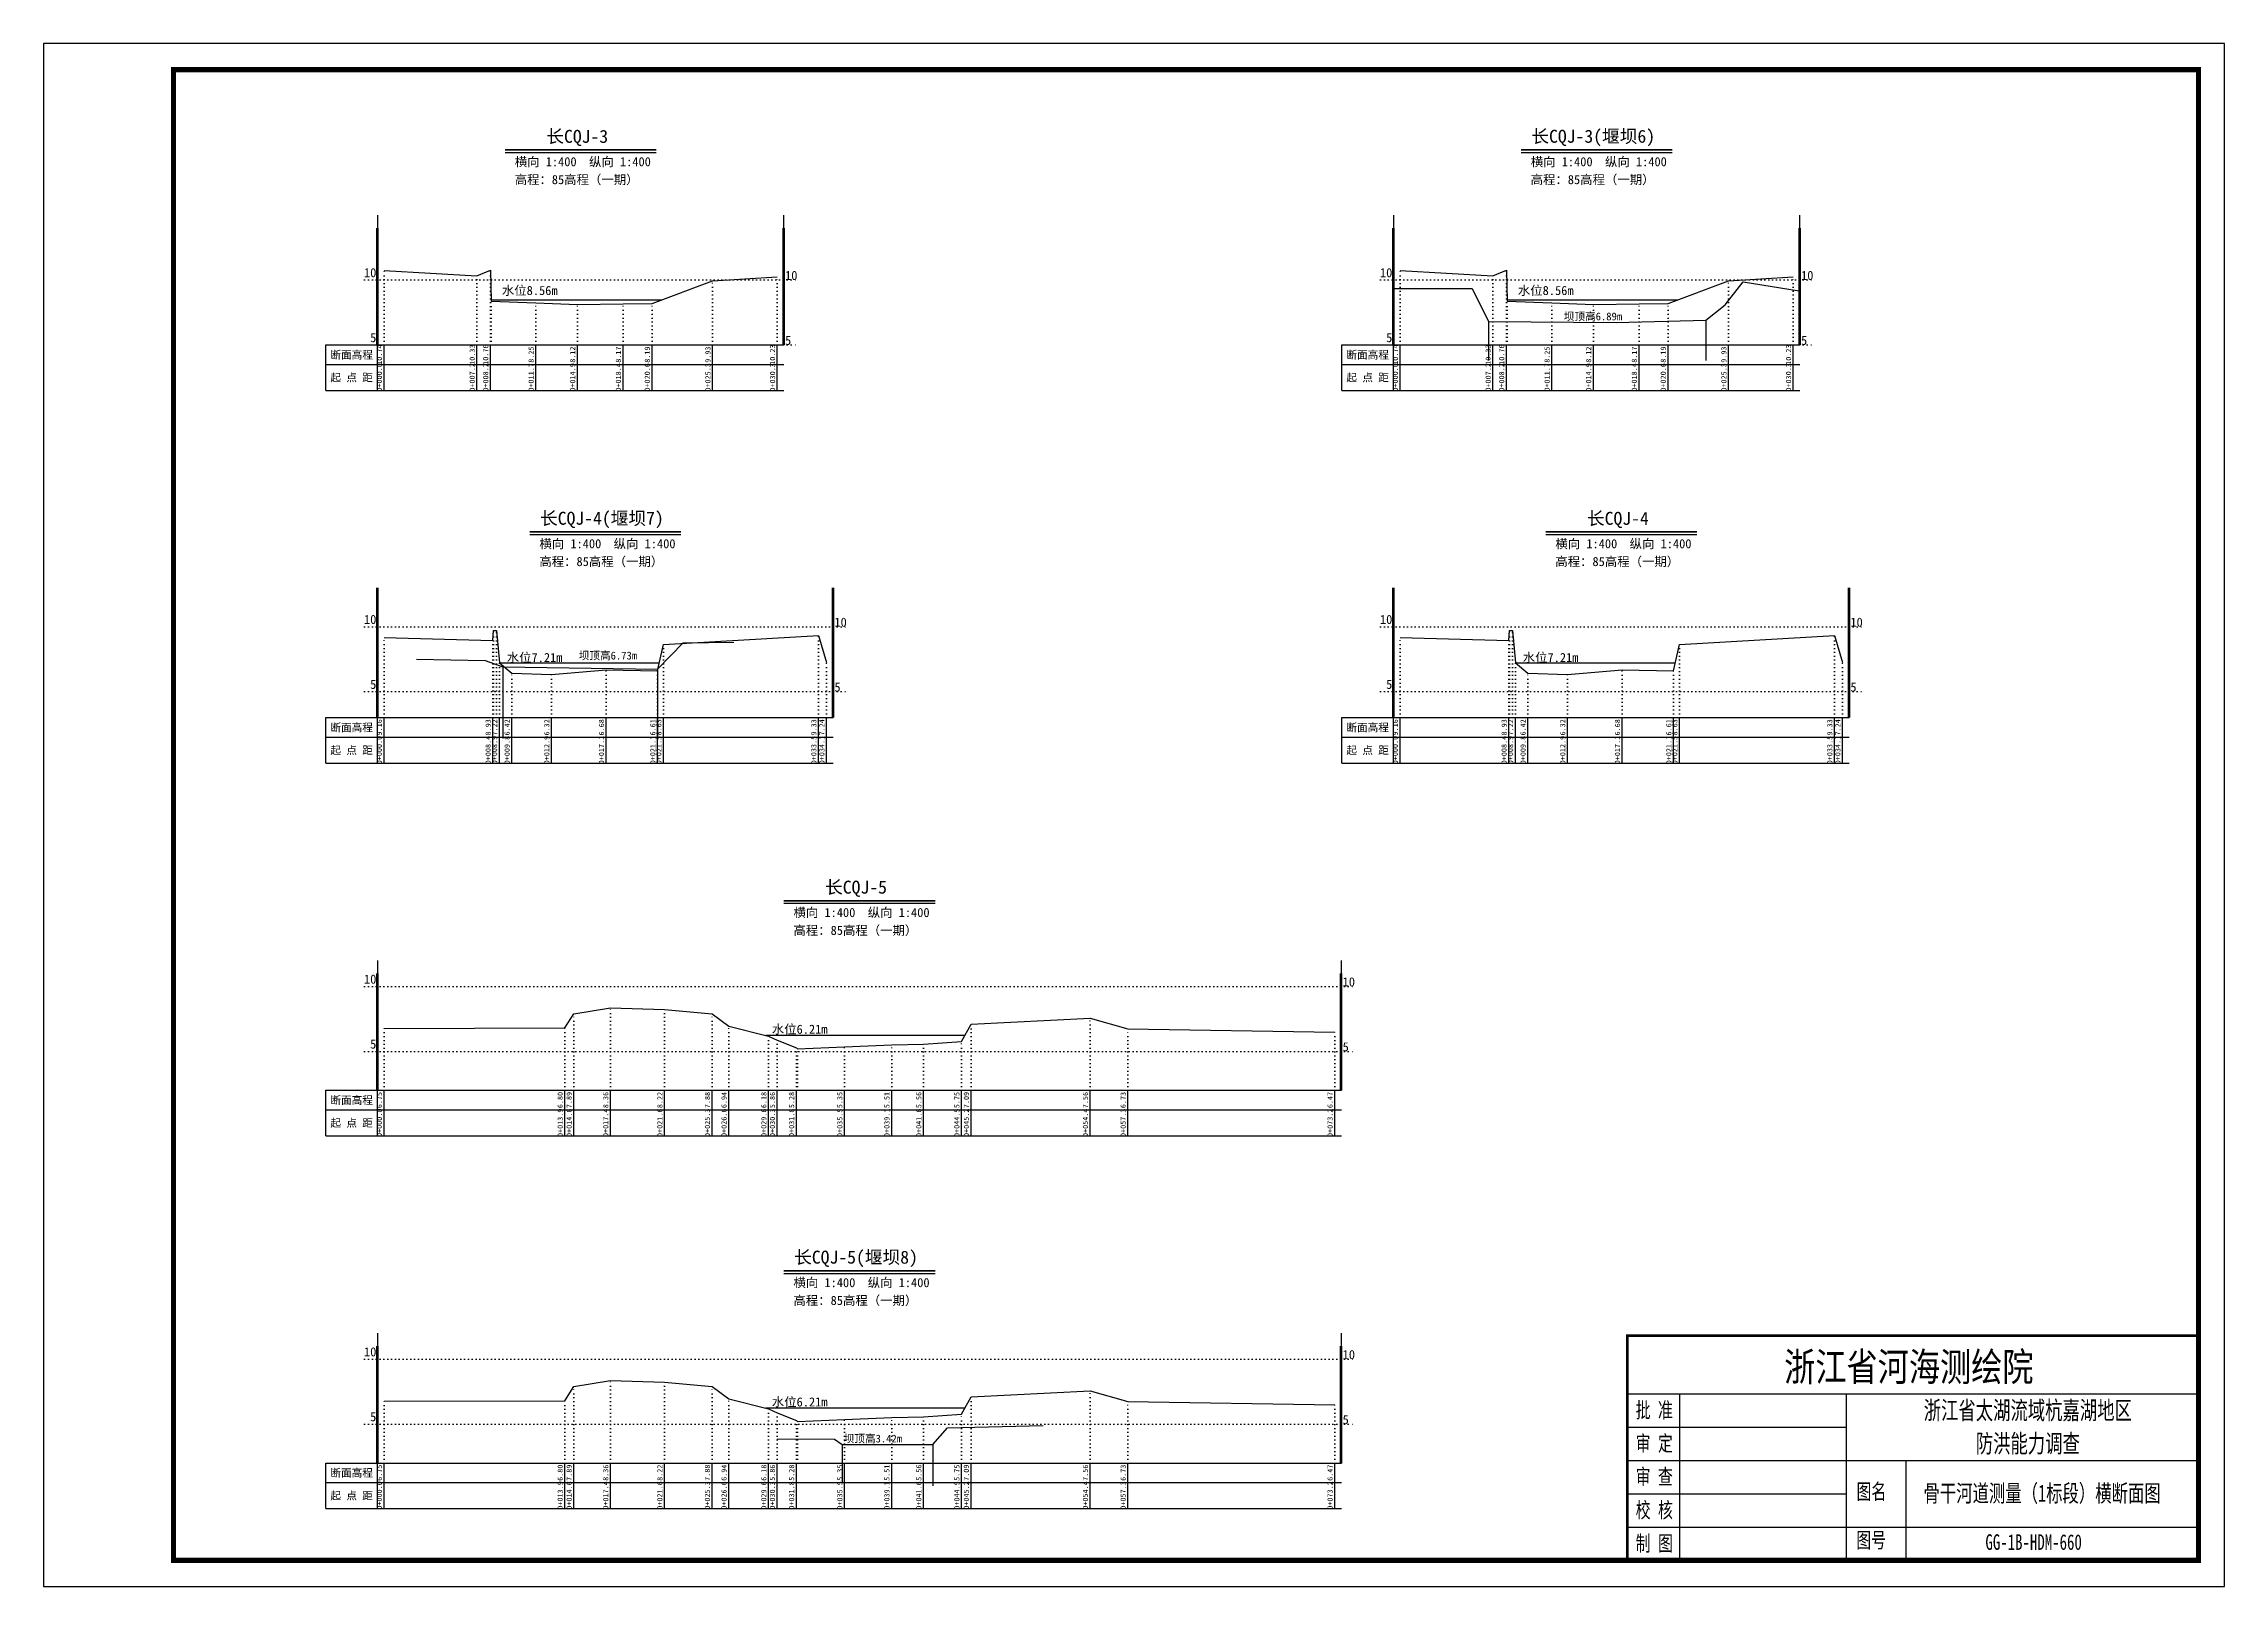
# Model space of a CAD drawing. Header units: millimetres. Extents: x 519117 to 519987, y 3371934 to 3372231.
# Drawn here: x 519566.9 to 519986.9, y 3371934.2 to 3372231.2 of the extents above; entities that cross this region are included whole.
import ezdxf
from ezdxf.enums import TextEntityAlignment as Align

# ---------------------------------------------------------------- set-up
doc = ezdxf.new("R2010")
doc.units = ezdxf.units.MM
doc.header["$LTSCALE"] = 0.4
doc.header["$MEASUREMENT"] = 0
doc.linetypes.add('X4', pattern=[1.6, 0, -1.6])
for name, color, linetype in [('DMX', 1, 'Continuous'), ('TEXT', 7, 'Continuous'), ('zdm1', 5, 'Continuous'), ('ZDMT5', 3, 'Continuous'), ('图框', 7, 'Continuous'), ('堰坝', 7, 'Continuous'), ('断面名称', 5, 'Continuous'), ('比例尺', 3, 'Continuous'), ('水位', 7, 'Continuous')]:
    doc.layers.add(name, color=color, linetype=linetype)
doc.styles.add('HDM', font='仿宋_GB2312.ttf')
doc.styles.add('tk2', font='SimSun.ttf', dxfattribs={"width": 0.8})

msp = doc.modelspace()

# ---------------------------------------------------------------- linework, layer by layer
at = {"lineweight": 100, "const_width": 0.5}
msp.add_lwpolyline([(519981.88, 3371982.45), (519871.88, 3371982.45), (519871.88, 3371939.17), (519981.88, 3371939.17), (519981.88, 3371982.45)], dxfattribs=at)
at = {"layer": 'DMX', "linetype": 'Continuous', "flags": 128}
for points in [[(519632.46, 3372187.52), (519650.33, 3372186.5), (519652.93, 3372187.57), (519653.06, 3372181.57), (519661.68, 3372181.3), (519669.68, 3372180.97), (519678.48, 3372181.1), (519684.06, 3372181.15), (519695.73, 3372185.5), (519708.18, 3372186.25)], [(519828.13, 3372187.52), (519846, 3372186.5), (519848.6, 3372187.57), (519848.73, 3372181.57), (519857.35, 3372181.3), (519865.35, 3372180.97), (519874.15, 3372181.1), (519879.73, 3372181.15), (519891.4, 3372185.5), (519903.85, 3372186.25)], [(519632.46, 3372116.82), (519653.41, 3372116.25), (519653.51, 3372118.22), (519654.11, 3372118.17), (519654.66, 3372111.97), (519657.06, 3372109.97), (519664.71, 3372109.72), (519675.23, 3372110.62), (519685.13, 3372110.45), (519686.28, 3372115.5), (519716.13, 3372117.25), (519717.68, 3372112.02)], [(519828.13, 3372116.82), (519849.08, 3372116.25), (519849.18, 3372118.22), (519849.78, 3372118.17), (519850.33, 3372111.97), (519852.73, 3372109.97), (519860.38, 3372109.72), (519870.9, 3372110.62), (519880.8, 3372110.45), (519881.95, 3372115.5), (519911.8, 3372117.25), (519913.35, 3372112.02)], [(519632.46, 3372041.55), (519667.28, 3372041.67), (519669.01, 3372044.4), (519676.06, 3372045.57), (519686.48, 3372045.22), (519695.63, 3372044.37), (519698.83, 3372042.02), (519706.51, 3372040.12), (519708.16, 3372039.32), (519711.86, 3372037.87), (519712.08, 3372037.65), (519721.13, 3372038.05), (519730.21, 3372038.45), (519736.36, 3372038.57), (519743.68, 3372039.05), (519745.51, 3372042.4), (519768.43, 3372043.57), (519775.71, 3372041.5), (519815.56, 3372040.85)], [(519632.46, 3371969.8), (519667.28, 3371969.92), (519669.01, 3371972.65), (519676.06, 3371973.82), (519686.48, 3371973.47), (519695.63, 3371972.62), (519698.83, 3371970.27), (519706.51, 3371968.37), (519708.16, 3371967.57), (519711.86, 3371966.12), (519712.08, 3371965.9), (519721.13, 3371966.3), (519730.21, 3371966.7), (519736.36, 3371966.82), (519743.68, 3371967.3), (519745.51, 3371970.65), (519768.43, 3371971.82), (519775.71, 3371969.75), (519815.56, 3371969.1)]]:
    msp.add_lwpolyline(points, dxfattribs=at)
at = {"layer": 'TEXT', "color": 0}
for p, q in [((519871.88, 3371971.25, 0), (519981.88, 3371971.25, 0)), ((519881.96, 3371971.25, 0), (519881.96, 3371945.59, 0)), ((519914.05, 3371971.25, 0), (519914.05, 3371945.59, 0)), ((519871.88, 3371964.84, 0), (519914.05, 3371964.84, 0)), ((519871.88, 3371958.42, 0), (519914.05, 3371958.42, 0)), ((519914.05, 3371958.42, 0), (519981.88, 3371958.42, 0)), ((519925.53, 3371958.42, 0), (519925.53, 3371939.17, 0)), ((519871.88, 3371952, 0), (519914.05, 3371952, 0)), ((519871.88, 3371945.59, 0), (519981.88, 3371945.59, 0)), ((519881.96, 3371945.59, 0), (519881.96, 3371939.17, 0)), ((519914.05, 3371945.59, 0), (519914.05, 3371939.17, 0))]:
    msp.add_line(p, q, dxfattribs=at)
at = {"layer": 'zdm1', "linetype": 'Continuous'}
for p, q in [((519631.08, 3372173.17), (519631.08, 3372195.67)), ((519631.33, 3372173.17), (519631.33, 3372195.67)), ((519709.31, 3372173.17), (519709.31, 3372195.67)), ((519709.56, 3372173.17), (519709.56, 3372195.67)), ((519826.75, 3372173.17), (519826.75, 3372195.67)), ((519827, 3372173.17), (519827, 3372195.67)), ((519904.98, 3372173.17), (519904.98, 3372195.67)), ((519905.23, 3372173.17), (519905.23, 3372195.67)), ((519621.21, 3372173.17), (519632.46, 3372173.17)), ((519621.21, 3372164.42), (519621.21, 3372173.17)), ((519631.21, 3372164.42), (519631.21, 3372173.17)), ((519632.46, 3372173.17), (519709.43, 3372173.17)), ((519816.88, 3372173.17), (519828.13, 3372173.17)), ((519816.88, 3372164.42), (519816.88, 3372173.17)), ((519826.88, 3372164.42), (519826.88, 3372173.17)), ((519828.13, 3372173.17), (519905.1, 3372173.17)), ((519621.21, 3372169.42), (519709.43, 3372169.42)), ((519816.88, 3372169.42), (519905.1, 3372169.42)), ((519621.21, 3372164.42), (519709.43, 3372164.42)), ((519816.88, 3372164.42), (519905.1, 3372164.42)), ((519631.08, 3372101.42), (519631.08, 3372126.42)), ((519631.33, 3372101.42), (519631.33, 3372126.42)), ((519718.81, 3372101.42), (519718.81, 3372126.42)), ((519719.06, 3372101.42), (519719.06, 3372126.42)), ((519826.75, 3372101.42), (519826.75, 3372126.42)), ((519827, 3372101.42), (519827, 3372126.42)), ((519914.48, 3372101.42), (519914.48, 3372126.42)), ((519914.73, 3372101.42), (519914.73, 3372126.42)), ((519621.21, 3372101.42), (519632.46, 3372101.42)), ((519621.21, 3372092.67), (519621.21, 3372101.42)), ((519631.21, 3372092.67), (519631.21, 3372101.42)), ((519632.46, 3372101.42), (519718.93, 3372101.42)), ((519816.88, 3372101.42), (519828.13, 3372101.42)), ((519816.88, 3372092.67), (519816.88, 3372101.42)), ((519826.88, 3372092.67), (519826.88, 3372101.42)), ((519828.13, 3372101.42), (519914.6, 3372101.42)), ((519621.21, 3372097.67), (519718.93, 3372097.67)), ((519816.88, 3372097.67), (519914.6, 3372097.67)), ((519621.21, 3372092.67), (519718.93, 3372092.67)), ((519816.88, 3372092.67), (519914.6, 3372092.67)), ((519631.08, 3372029.67), (519631.08, 3372052.17)), ((519631.33, 3372029.67), (519631.33, 3372052.17)), ((519816.68, 3372029.67), (519816.68, 3372052.17)), ((519816.93, 3372029.67), (519816.93, 3372052.17)), ((519621.21, 3372029.67), (519632.46, 3372029.67)), ((519621.21, 3372020.92), (519621.21, 3372029.67)), ((519631.21, 3372020.92), (519631.21, 3372029.67)), ((519632.46, 3372029.67), (519816.81, 3372029.67)), ((519621.21, 3372025.92), (519816.81, 3372025.92)), ((519621.21, 3372020.92), (519816.81, 3372020.92)), ((519631.08, 3371957.92), (519631.08, 3371980.42)), ((519631.33, 3371957.92), (519631.33, 3371980.42)), ((519816.68, 3371957.92), (519816.68, 3371980.42)), ((519816.93, 3371957.92), (519816.93, 3371980.42)), ((519621.21, 3371957.92), (519632.46, 3371957.92)), ((519621.21, 3371949.17), (519621.21, 3371957.92)), ((519631.21, 3371949.17), (519631.21, 3371957.92)), ((519632.46, 3371957.92), (519816.81, 3371957.92)), ((519621.21, 3371954.17), (519816.81, 3371954.17)), ((519621.21, 3371949.17), (519816.81, 3371949.17))]:
    msp.add_line(p, q, dxfattribs=at)
at = {"layer": 'zdm1', "linetype": 'X4'}
for p, q in [((519628.71, 3372185.67), (519711.93, 3372185.67)), ((519824.38, 3372185.67), (519907.6, 3372185.67)), ((519628.71, 3372173.17), (519711.93, 3372173.17)), ((519824.38, 3372173.17), (519907.6, 3372173.17)), ((519628.71, 3372118.92), (519721.43, 3372118.92)), ((519824.38, 3372118.92), (519917.1, 3372118.92)), ((519628.71, 3372106.42), (519721.43, 3372106.42)), ((519824.38, 3372106.42), (519917.1, 3372106.42)), ((519628.71, 3372049.67), (519819.31, 3372049.67)), ((519628.71, 3372037.17), (519819.31, 3372037.17)), ((519628.71, 3371977.92), (519819.31, 3371977.92)), ((519628.71, 3371965.42), (519819.31, 3371965.42))]:
    msp.add_line(p, q, dxfattribs=at)
at = {"layer": 'zdm1', "linetype": 'Continuous', "flags": 128}
for points in [[(519631.21, 3372195.67, 0.25, 0.25, 0), (519631.21, 3372198.17, 0.25, 0.25, 0)], [(519709.43, 3372195.67, 0.25, 0.25, 0), (519709.43, 3372198.17, 0.25, 0.25, 0)], [(519826.88, 3372195.67, 0.25, 0.25, 0), (519826.88, 3372198.17, 0.25, 0.25, 0)], [(519905.1, 3372195.67, 0.25, 0.25, 0), (519905.1, 3372198.17, 0.25, 0.25, 0)], [(519631.21, 3372190.67, 0.25, 0.25, 0), (519631.21, 3372193.17, 0.25, 0.25, 0)], [(519709.43, 3372190.67, 0.25, 0.25, 0), (519709.43, 3372193.17, 0.25, 0.25, 0)], [(519826.88, 3372190.67, 0.25, 0.25, 0), (519826.88, 3372193.17, 0.25, 0.25, 0)], [(519905.1, 3372190.67, 0.25, 0.25, 0), (519905.1, 3372193.17, 0.25, 0.25, 0)], [(519631.21, 3372185.67, 0.25, 0.25, 0), (519631.21, 3372188.17, 0.25, 0.25, 0)], [(519709.43, 3372185.67, 0.25, 0.25, 0), (519709.43, 3372188.17, 0.25, 0.25, 0)], [(519826.88, 3372185.67, 0.25, 0.25, 0), (519826.88, 3372188.17, 0.25, 0.25, 0)], [(519905.1, 3372185.67, 0.25, 0.25, 0), (519905.1, 3372188.17, 0.25, 0.25, 0)], [(519631.21, 3372180.67, 0.25, 0.25, 0), (519631.21, 3372183.17, 0.25, 0.25, 0)], [(519709.43, 3372180.67, 0.25, 0.25, 0), (519709.43, 3372183.17, 0.25, 0.25, 0)], [(519826.88, 3372180.67, 0.25, 0.25, 0), (519826.88, 3372183.17, 0.25, 0.25, 0)], [(519905.1, 3372180.67, 0.25, 0.25, 0), (519905.1, 3372183.17, 0.25, 0.25, 0)], [(519631.21, 3372175.67, 0.25, 0.25, 0), (519631.21, 3372178.17, 0.25, 0.25, 0)], [(519709.43, 3372175.67, 0.25, 0.25, 0), (519709.43, 3372178.17, 0.25, 0.25, 0)], [(519826.88, 3372175.67, 0.25, 0.25, 0), (519826.88, 3372178.17, 0.25, 0.25, 0)], [(519905.1, 3372175.67, 0.25, 0.25, 0), (519905.1, 3372178.17, 0.25, 0.25, 0)], [(519631.21, 3372123.92, 0.25, 0.25, 0), (519631.21, 3372126.42, 0.25, 0.25, 0)], [(519718.93, 3372123.92, 0.25, 0.25, 0), (519718.93, 3372126.42, 0.25, 0.25, 0)], [(519826.88, 3372123.92, 0.25, 0.25, 0), (519826.88, 3372126.42, 0.25, 0.25, 0)], [(519914.6, 3372123.92, 0.25, 0.25, 0), (519914.6, 3372126.42, 0.25, 0.25, 0)], [(519631.21, 3372118.92, 0.25, 0.25, 0), (519631.21, 3372121.42, 0.25, 0.25, 0)], [(519718.93, 3372118.92, 0.25, 0.25, 0), (519718.93, 3372121.42, 0.25, 0.25, 0)], [(519826.88, 3372118.92, 0.25, 0.25, 0), (519826.88, 3372121.42, 0.25, 0.25, 0)], [(519914.6, 3372118.92, 0.25, 0.25, 0), (519914.6, 3372121.42, 0.25, 0.25, 0)], [(519631.21, 3372113.92, 0.25, 0.25, 0), (519631.21, 3372116.42, 0.25, 0.25, 0)], [(519718.93, 3372113.92, 0.25, 0.25, 0), (519718.93, 3372116.42, 0.25, 0.25, 0)], [(519826.88, 3372113.92, 0.25, 0.25, 0), (519826.88, 3372116.42, 0.25, 0.25, 0)], [(519914.6, 3372113.92, 0.25, 0.25, 0), (519914.6, 3372116.42, 0.25, 0.25, 0)], [(519631.21, 3372108.92, 0.25, 0.25, 0), (519631.21, 3372111.42, 0.25, 0.25, 0)], [(519718.93, 3372108.92, 0.25, 0.25, 0), (519718.93, 3372111.42, 0.25, 0.25, 0)], [(519826.88, 3372108.92, 0.25, 0.25, 0), (519826.88, 3372111.42, 0.25, 0.25, 0)], [(519914.6, 3372108.92, 0.25, 0.25, 0), (519914.6, 3372111.42, 0.25, 0.25, 0)], [(519631.21, 3372103.92, 0.25, 0.25, 0), (519631.21, 3372106.42, 0.25, 0.25, 0)], [(519718.93, 3372103.92, 0.25, 0.25, 0), (519718.93, 3372106.42, 0.25, 0.25, 0)], [(519826.88, 3372103.92, 0.25, 0.25, 0), (519826.88, 3372106.42, 0.25, 0.25, 0)], [(519914.6, 3372103.92, 0.25, 0.25, 0), (519914.6, 3372106.42, 0.25, 0.25, 0)], [(519631.21, 3372052.17, 0.25, 0.25, 0), (519631.21, 3372054.67, 0.25, 0.25, 0)], [(519816.81, 3372052.17, 0.25, 0.25, 0), (519816.81, 3372054.67, 0.25, 0.25, 0)], [(519631.21, 3372047.17, 0.25, 0.25, 0), (519631.21, 3372049.67, 0.25, 0.25, 0)], [(519816.81, 3372047.17, 0.25, 0.25, 0), (519816.81, 3372049.67, 0.25, 0.25, 0)], [(519631.21, 3372042.17, 0.25, 0.25, 0), (519631.21, 3372044.67, 0.25, 0.25, 0)], [(519816.81, 3372042.17, 0.25, 0.25, 0), (519816.81, 3372044.67, 0.25, 0.25, 0)], [(519631.21, 3372037.17, 0.25, 0.25, 0), (519631.21, 3372039.67, 0.25, 0.25, 0)], [(519816.81, 3372037.17, 0.25, 0.25, 0), (519816.81, 3372039.67, 0.25, 0.25, 0)], [(519631.21, 3372032.17, 0.25, 0.25, 0), (519631.21, 3372034.67, 0.25, 0.25, 0)], [(519816.81, 3372032.17, 0.25, 0.25, 0), (519816.81, 3372034.67, 0.25, 0.25, 0)], [(519631.21, 3371980.42, 0.25, 0.25, 0), (519631.21, 3371982.92, 0.25, 0.25, 0)], [(519816.81, 3371980.42, 0.25, 0.25, 0), (519816.81, 3371982.92, 0.25, 0.25, 0)], [(519631.21, 3371975.42, 0.25, 0.25, 0), (519631.21, 3371977.92, 0.25, 0.25, 0)], [(519816.81, 3371975.42, 0.25, 0.25, 0), (519816.81, 3371977.92, 0.25, 0.25, 0)], [(519631.21, 3371970.42, 0.25, 0.25, 0), (519631.21, 3371972.92, 0.25, 0.25, 0)], [(519816.81, 3371970.42, 0.25, 0.25, 0), (519816.81, 3371972.92, 0.25, 0.25, 0)], [(519631.21, 3371965.42, 0.25, 0.25, 0), (519631.21, 3371967.92, 0.25, 0.25, 0)], [(519816.81, 3371965.42, 0.25, 0.25, 0), (519816.81, 3371967.92, 0.25, 0.25, 0)], [(519631.21, 3371960.42, 0.25, 0.25, 0), (519631.21, 3371962.92, 0.25, 0.25, 0)], [(519816.81, 3371960.42, 0.25, 0.25, 0), (519816.81, 3371962.92, 0.25, 0.25, 0)]]:
    msp.add_lwpolyline(points, format="xyseb", dxfattribs=at)
at = {"layer": 'ZDMT5', "linetype": 'X4'}
for p, q in [((519632.46, 3372173.17), (519632.46, 3372187.52)), ((519650.33, 3372173.17), (519650.33, 3372186.5)), ((519652.93, 3372173.17), (519652.93, 3372187.57)), ((519695.73, 3372173.17), (519695.73, 3372185.5)), ((519708.18, 3372173.17), (519708.18, 3372186.25)), ((519828.13, 3372173.17), (519828.13, 3372187.52)), ((519846, 3372173.17), (519846, 3372186.5)), ((519848.6, 3372173.17), (519848.6, 3372187.57)), ((519891.4, 3372173.17), (519891.4, 3372185.5)), ((519903.85, 3372173.17), (519903.85, 3372186.25)), ((519653.06, 3372173.17), (519653.06, 3372181.57)), ((519661.68, 3372173.17), (519661.68, 3372181.3)), ((519669.68, 3372173.17), (519669.68, 3372180.97)), ((519678.48, 3372173.17), (519678.48, 3372181.1)), ((519684.06, 3372173.17), (519684.06, 3372181.15)), ((519848.73, 3372173.17), (519848.73, 3372181.57)), ((519857.35, 3372173.17), (519857.35, 3372181.3)), ((519865.35, 3372173.17), (519865.35, 3372180.97)), ((519874.15, 3372173.17), (519874.15, 3372181.1)), ((519879.73, 3372173.17), (519879.73, 3372181.15)), ((519653.51, 3372101.42), (519653.51, 3372118.22)), ((519654.11, 3372101.42), (519654.11, 3372118.17)), ((519716.13, 3372101.42), (519716.13, 3372117.25)), ((519849.18, 3372101.42), (519849.18, 3372118.22)), ((519849.78, 3372101.42), (519849.78, 3372118.17)), ((519911.8, 3372101.42), (519911.8, 3372117.25)), ((519632.46, 3372101.42), (519632.46, 3372116.82)), ((519653.41, 3372101.42), (519653.41, 3372116.25)), ((519686.28, 3372101.42), (519686.28, 3372115.5)), ((519828.13, 3372101.42), (519828.13, 3372116.82)), ((519849.08, 3372101.42), (519849.08, 3372116.25)), ((519881.95, 3372101.42), (519881.95, 3372115.5)), ((519654.66, 3372101.42), (519654.66, 3372111.97)), ((519657.06, 3372101.42), (519657.06, 3372109.97)), ((519664.71, 3372101.42), (519664.71, 3372109.72)), ((519675.23, 3372101.42), (519675.23, 3372110.62)), ((519685.13, 3372101.42), (519685.13, 3372110.45)), ((519717.68, 3372101.42), (519717.68, 3372112.02)), ((519850.33, 3372101.42), (519850.33, 3372111.97)), ((519852.73, 3372101.42), (519852.73, 3372109.97)), ((519860.38, 3372101.42), (519860.38, 3372109.72)), ((519870.9, 3372101.42), (519870.9, 3372110.62)), ((519880.8, 3372101.42), (519880.8, 3372110.45)), ((519913.35, 3372101.42), (519913.35, 3372112.02)), ((519632.46, 3372029.67), (519632.46, 3372041.55)), ((519667.28, 3372029.67), (519667.28, 3372041.67)), ((519669.01, 3372029.67), (519669.01, 3372044.4)), ((519676.06, 3372029.67), (519676.06, 3372045.57)), ((519686.48, 3372029.67), (519686.48, 3372045.22)), ((519695.63, 3372029.67), (519695.63, 3372044.37)), ((519698.83, 3372029.67), (519698.83, 3372042.02)), ((519745.51, 3372029.67), (519745.51, 3372042.4)), ((519768.43, 3372029.67), (519768.43, 3372043.57)), ((519775.71, 3372029.67), (519775.71, 3372041.5)), ((519706.51, 3372029.67), (519706.51, 3372040.12)), ((519708.16, 3372029.67), (519708.16, 3372039.32)), ((519711.86, 3372029.67), (519711.86, 3372037.87)), ((519712.08, 3372029.67), (519712.08, 3372037.65)), ((519721.13, 3372029.67), (519721.13, 3372038.05)), ((519730.21, 3372029.67), (519730.21, 3372038.45)), ((519736.36, 3372029.67), (519736.36, 3372038.57)), ((519743.68, 3372029.67), (519743.68, 3372039.05)), ((519815.56, 3372029.67), (519815.56, 3372040.85)), ((519669.01, 3371957.92), (519669.01, 3371972.65)), ((519676.06, 3371957.92), (519676.06, 3371973.82)), ((519686.48, 3371957.92), (519686.48, 3371973.47)), ((519695.63, 3371957.92), (519695.63, 3371972.62)), ((519698.83, 3371957.92), (519698.83, 3371970.27)), ((519745.51, 3371957.92), (519745.51, 3371970.65)), ((519768.43, 3371957.92), (519768.43, 3371971.82)), ((519632.46, 3371957.92), (519632.46, 3371969.8)), ((519667.28, 3371957.92), (519667.28, 3371969.92)), ((519706.51, 3371957.92), (519706.51, 3371968.37)), ((519708.16, 3371957.92), (519708.16, 3371967.57)), ((519711.86, 3371957.92), (519711.86, 3371966.12)), ((519712.08, 3371957.92), (519712.08, 3371965.9)), ((519721.13, 3371957.92), (519721.13, 3371966.3)), ((519730.21, 3371957.92), (519730.21, 3371966.7)), ((519736.36, 3371957.92), (519736.36, 3371966.82)), ((519743.68, 3371957.92), (519743.68, 3371967.3)), ((519775.71, 3371957.92), (519775.71, 3371969.75)), ((519815.56, 3371957.92), (519815.56, 3371969.1))]:
    msp.add_line(p, q, dxfattribs=at)
at = {"layer": 'ZDMT5', "linetype": 'Continuous'}
for p, q in [((519632.46, 3372164.42), (519632.46, 3372173.17)), ((519650.33, 3372164.42), (519650.33, 3372173.17)), ((519652.93, 3372164.42), (519652.93, 3372173.17)), ((519661.68, 3372164.42), (519661.68, 3372173.17)), ((519669.68, 3372164.42), (519669.68, 3372173.17)), ((519678.48, 3372164.42), (519678.48, 3372173.17)), ((519684.06, 3372164.42), (519684.06, 3372173.17)), ((519695.73, 3372164.42), (519695.73, 3372173.17)), ((519708.18, 3372164.42), (519708.18, 3372173.17)), ((519828.13, 3372164.42), (519828.13, 3372173.17)), ((519846, 3372164.42), (519846, 3372173.17)), ((519848.6, 3372164.42), (519848.6, 3372173.17)), ((519857.35, 3372164.42), (519857.35, 3372173.17)), ((519865.35, 3372164.42), (519865.35, 3372173.17)), ((519874.15, 3372164.42), (519874.15, 3372173.17)), ((519879.73, 3372164.42), (519879.73, 3372173.17)), ((519891.4, 3372164.42), (519891.4, 3372173.17)), ((519903.85, 3372164.42), (519903.85, 3372173.17)), ((519632.46, 3372092.67), (519632.46, 3372101.42)), ((519653.41, 3372092.67), (519653.41, 3372101.42)), ((519654.66, 3372092.67), (519654.66, 3372101.42)), ((519657.06, 3372092.67), (519657.06, 3372101.42)), ((519664.71, 3372092.67), (519664.71, 3372101.42)), ((519675.23, 3372092.67), (519675.23, 3372101.42)), ((519685.13, 3372092.67), (519685.13, 3372101.42)), ((519686.28, 3372092.67), (519686.28, 3372101.42)), ((519716.13, 3372092.67), (519716.13, 3372101.42)), ((519717.68, 3372092.67), (519717.68, 3372101.42)), ((519828.13, 3372092.67), (519828.13, 3372101.42)), ((519849.08, 3372092.67), (519849.08, 3372101.42)), ((519850.33, 3372092.67), (519850.33, 3372101.42)), ((519852.73, 3372092.67), (519852.73, 3372101.42)), ((519860.38, 3372092.67), (519860.38, 3372101.42)), ((519870.9, 3372092.67), (519870.9, 3372101.42)), ((519880.8, 3372092.67), (519880.8, 3372101.42)), ((519881.95, 3372092.67), (519881.95, 3372101.42)), ((519911.8, 3372092.67), (519911.8, 3372101.42)), ((519913.35, 3372092.67), (519913.35, 3372101.42)), ((519632.46, 3372020.92), (519632.46, 3372029.67)), ((519667.28, 3372020.92), (519667.28, 3372029.67)), ((519669.01, 3372020.92), (519669.01, 3372029.67)), ((519676.06, 3372020.92), (519676.06, 3372029.67)), ((519686.48, 3372020.92), (519686.48, 3372029.67)), ((519695.63, 3372020.92), (519695.63, 3372029.67)), ((519698.83, 3372020.92), (519698.83, 3372029.67)), ((519706.51, 3372020.92), (519706.51, 3372029.67)), ((519708.16, 3372020.92), (519708.16, 3372029.67)), ((519711.86, 3372020.92), (519711.86, 3372029.67)), ((519721.13, 3372020.92), (519721.13, 3372029.67)), ((519730.21, 3372020.92), (519730.21, 3372029.67)), ((519736.36, 3372020.92), (519736.36, 3372029.67)), ((519743.68, 3372020.92), (519743.68, 3372029.67)), ((519745.51, 3372020.92), (519745.51, 3372029.67)), ((519768.43, 3372020.92), (519768.43, 3372029.67)), ((519775.71, 3372020.92), (519775.71, 3372029.67)), ((519815.56, 3372020.92), (519815.56, 3372029.67)), ((519632.46, 3371949.17), (519632.46, 3371957.92)), ((519667.28, 3371949.17), (519667.28, 3371957.92)), ((519669.01, 3371949.17), (519669.01, 3371957.92)), ((519676.06, 3371949.17), (519676.06, 3371957.92)), ((519686.48, 3371949.17), (519686.48, 3371957.92)), ((519695.63, 3371949.17), (519695.63, 3371957.92)), ((519698.83, 3371949.17), (519698.83, 3371957.92)), ((519706.51, 3371949.17), (519706.51, 3371957.92)), ((519708.16, 3371949.17), (519708.16, 3371957.92)), ((519711.86, 3371949.17), (519711.86, 3371957.92)), ((519721.13, 3371949.17), (519721.13, 3371957.92)), ((519730.21, 3371949.17), (519730.21, 3371957.92)), ((519736.36, 3371949.17), (519736.36, 3371957.92)), ((519743.68, 3371949.17), (519743.68, 3371957.92)), ((519745.51, 3371949.17), (519745.51, 3371957.92)), ((519768.43, 3371949.17), (519768.43, 3371957.92)), ((519775.71, 3371949.17), (519775.71, 3371957.92)), ((519815.56, 3371949.17), (519815.56, 3371957.92))]:
    msp.add_line(p, q, dxfattribs=at)
at = {"layer": '图框', "flags": 128}
msp.add_lwpolyline([(519566.88, 3371934.17), (519986.88, 3371934.17), (519986.88, 3372231.17), (519566.88, 3372231.17)], close=True, dxfattribs=at)
at = {"layer": '图框', "const_width": 1, "flags": 128}
msp.add_lwpolyline([(519591.88, 3371939.17), (519981.88, 3371939.17), (519981.88, 3372226.17), (519591.88, 3372226.17)], close=True, dxfattribs=at)
at = {"layer": '堰坝', "linetype": 'Continuous', "flags": 128}
for points in [[(519827, 3372184.06), (519841.98, 3372184.06), (519845.16, 3372177.66), (519869.77, 3372177.48), (519887.03, 3372177.93), (519890.72, 3372180.86), (519894.2, 3372185.33), (519904.98, 3372183.59)], [(519845.16, 3372177.66), (519845.16, 3372170.14)], [(519887.03, 3372177.93), (519887.03, 3372170.14)], [(519638.68, 3372112.67), (519651.93, 3372112.4), (519655.3, 3372111.2), (519685.13, 3372110.75), (519690.05, 3372115.8), (519699.84, 3372115.92)], [(519655.3, 3372111.2), (519655.3, 3372097.43)], [(519685.13, 3372110.75), (519685.13, 3372097.6)], [(519708.17, 3371962.57), (519719.21, 3371962.52), (519720.7, 3371961.49), (519738.15, 3371961.47), (519740.98, 3371964.72), (519759.38, 3371965.14)], [(519720.7, 3371961.49), (519720.7, 3371954.04)], [(519738.15, 3371961.47), (519738.15, 3371953.55)]]:
    msp.add_lwpolyline(points, dxfattribs=at)
at = {"layer": '比例尺', "color": 3, "linetype": 'Continuous', "lineweight": 40}
for p, q in [((519655.76, 3372210.71), (519684.88, 3372210.71)), ((519851.43, 3372210.71), (519880.55, 3372210.71)), ((519660.51, 3372137.17), (519689.63, 3372137.17)), ((519856.18, 3372137.17), (519885.3, 3372137.17)), ((519709.44, 3372066.17), (519738.57, 3372066.17)), ((519709.44, 3371994.92), (519738.57, 3371994.92))]:
    msp.add_line(p, q, dxfattribs=at)
at = {"layer": '比例尺', "color": 3, "linetype": 'Continuous'}
for p, q in [((519655.76, 3372210.21), (519684.88, 3372210.21)), ((519851.43, 3372210.21), (519880.55, 3372210.21)), ((519660.51, 3372136.67), (519689.63, 3372136.67)), ((519856.18, 3372136.67), (519885.3, 3372136.67)), ((519709.44, 3372065.67), (519738.57, 3372065.67)), ((519709.44, 3371994.42), (519738.57, 3371994.42))]:
    msp.add_line(p, q, dxfattribs=at)
at = {"layer": '水位', "color": 6, "linetype": 'Continuous', "flags": 128}
for points in [[(519653.05, 3372181.85), (519685.94, 3372181.85)], [(519848.72, 3372181.85), (519881.61, 3372181.85)], [(519654.82, 3372111.96), (519685.47, 3372111.96)], [(519850.5, 3372111.96), (519881.15, 3372111.96)], [(519705.96, 3372040.26), (519744.34, 3372040.26)], [(519705.96, 3371968.51), (519744.34, 3371968.51)]]:
    msp.add_lwpolyline(points, dxfattribs=at)

# ---------------------------------------------------------------- texts
at = {"layer": 'TEXT', "color": 7, "ltscale": 8, "style": 'tk2'}
for tag, p, s, height, width in [('浙江省河海测绘院', (519902.1, 3371973.69, 0), '（单位名称）', 5.5, 0.8), ('批 准', (519873.5, 3371966.62, 0), '批准', 3, 0.7), ('审 定', (519873.5, 3371960.21, 0), '审定', 3, 0.7), ('审 查', (519873.5, 3371953.79, 0), '审 查', 3, 0.7), ('图名', (519916.03, 3371950.92, 0), '审查', 3, 0.7), ('校 核', (519873.5, 3371947.37, 0), '校 核', 3, 0.7), ('图号', (519915.99, 3371941.59, 0), '图号', 3, 0.7), ('制 图', (519873.5, 3371940.96, 0), '制 图', 3, 0.7)]:
    msp.add_attdef(tag, p, s, height=height, dxfattribs=dict(at, width=width))
at = {"layer": 'TEXT', "color": 0, "style": 'tk2', "width": 0.7}
for tag, text, height, p in [('浙江省太湖流域杭嘉湖地区', '浙江省太湖流域杭嘉湖地区', 3.5, (519949.02, 3371968.07, -206.67)), ('防洪能力调查', '防洪能力调查', 3.5, (519949.02, 3371961.68, -206.67)), ('骨干河道测量（1标段）横断面图', '骨干河道测量（1标段）横断面图', 3.3, (519951.77, 3371952.1, -206.67)), ('GG-1B-HDM-660', 'GG-1B-HDM-001', 3, (519950.14, 3371942.7, -206.67))]:
    msp.add_attdef(tag, text=text, height=height, dxfattribs=at).set_placement(p, align=Align.MIDDLE_CENTER)
at = {"layer": 'zdm1', "linetype": 'Continuous', "style": 'HDM'}
for s, p in [('10', (519630.96, 3372185.67)), ('10', (519826.63, 3372185.67)), ('5', (519630.96, 3372173.17)), ('5', (519826.63, 3372173.17)), ('10', (519630.96, 3372118.92)), ('10', (519826.63, 3372118.92)), ('5', (519630.96, 3372106.42)), ('5', (519826.63, 3372106.42)), ('10', (519630.96, 3372049.67)), ('5', (519630.96, 3372037.17)), ('10', (519630.96, 3371977.92)), ('5', (519630.96, 3371965.42))]:
    msp.add_text(s, height=1.75, dxfattribs=at).set_placement(p, align=Align.BOTTOM_RIGHT)
for s, p in [('10', (519709.68, 3372185.67)), ('10', (519905.35, 3372185.67)), ('5', (519709.68, 3372173.17)), ('5', (519905.35, 3372173.17)), ('10', (519719.18, 3372118.92)), ('10', (519914.85, 3372118.92)), ('5', (519719.18, 3372106.42)), ('5', (519914.85, 3372106.42)), ('10', (519817.06, 3372049.67)), ('5', (519817.06, 3372037.17)), ('10', (519817.06, 3371977.92)), ('5', (519817.06, 3371965.42))]:
    msp.add_text(s, height=1.75, dxfattribs=at).set_placement(p)
for s, p in [('断面高程', (519626.21, 3372171.3)), ('断面高程', (519821.88, 3372171.3)), ('起 点 距', (519626.21, 3372166.92)), ('起 点 距', (519821.88, 3372166.92)), ('断面高程', (519626.21, 3372099.55)), ('断面高程', (519821.88, 3372099.55)), ('起 点 距', (519626.21, 3372095.17)), ('起 点 距', (519821.88, 3372095.17)), ('断面高程', (519626.21, 3372027.8)), ('起 点 距', (519626.21, 3372023.42)), ('断面高程', (519626.21, 3371956.05)), ('起 点 距', (519626.21, 3371951.67))]:
    msp.add_text(s, height=1.5, dxfattribs=at).set_placement(p, align=Align.MIDDLE)
at = {"layer": 'ZDMT5', "linetype": 'Continuous', "style": 'HDM'}
for s, p in [('10.74', (519632.33, 3372171.3)), ('10.33', (519650.21, 3372171.3)), ('10.76', (519652.81, 3372171.3)), ('8.25', (519661.56, 3372171.3)), ('8.12', (519669.56, 3372171.3)), ('8.17', (519678.36, 3372171.3)), ('8.19', (519683.93, 3372171.3)), ('9.93', (519695.61, 3372171.3)), ('10.23', (519708.06, 3372171.3)), ('10.74', (519828, 3372171.3)), ('10.33', (519845.88, 3372171.3)), ('10.76', (519848.48, 3372171.3)), ('8.25', (519857.23, 3372171.3)), ('8.12', (519865.23, 3372171.3)), ('8.17', (519874.03, 3372171.3)), ('8.19', (519879.6, 3372171.3)), ('9.93', (519891.28, 3372171.3)), ('10.23', (519903.73, 3372171.3)), ('0+000.0', (519632.33, 3372166.92)), ('0+007.2', (519650.21, 3372166.92)), ('0+008.2', (519652.81, 3372166.92)), ('0+011.7', (519661.56, 3372166.92)), ('0+014.9', (519669.56, 3372166.92)), ('0+018.4', (519678.36, 3372166.92)), ('0+020.6', (519683.93, 3372166.92)), ('0+025.3', (519695.61, 3372166.92)), ('0+030.3', (519708.06, 3372166.92)), ('0+000.0', (519828, 3372166.92)), ('0+007.2', (519845.88, 3372166.92)), ('0+008.2', (519848.48, 3372166.92)), ('0+011.7', (519857.23, 3372166.92)), ('0+014.9', (519865.23, 3372166.92)), ('0+018.4', (519874.03, 3372166.92)), ('0+020.6', (519879.6, 3372166.92)), ('0+025.3', (519891.28, 3372166.92)), ('0+030.3', (519903.73, 3372166.92)), ('9.16', (519632.33, 3372099.55)), ('8.93', (519653.28, 3372099.55)), ('7.22', (519654.53, 3372099.55)), ('6.42', (519656.93, 3372099.55)), ('6.32', (519664.58, 3372099.55)), ('6.68', (519675.11, 3372099.55)), ('6.61', (519685.01, 3372099.55)), ('8.63', (519686.16, 3372099.55)), ('9.33', (519716.01, 3372099.55)), ('7.24', (519717.56, 3372099.55)), ('9.16', (519828, 3372099.55)), ('8.93', (519848.95, 3372099.55)), ('7.22', (519850.2, 3372099.55)), ('6.42', (519852.6, 3372099.55)), ('6.32', (519860.25, 3372099.55)), ('6.68', (519870.78, 3372099.55)), ('6.61', (519880.68, 3372099.55)), ('8.63', (519881.83, 3372099.55)), ('9.33', (519911.68, 3372099.55)), ('7.24', (519913.23, 3372099.55)), ('0+000.0', (519632.33, 3372095.17)), ('0+008.4', (519653.28, 3372095.17)), ('0+008.9', (519654.53, 3372095.17)), ('0+009.8', (519656.93, 3372095.17)), ('0+012.9', (519664.58, 3372095.17)), ('0+017.1', (519675.11, 3372095.17)), ('0+021.1', (519685.01, 3372095.17)), ('0+021.5', (519686.16, 3372095.17)), ('0+033.5', (519716.01, 3372095.17)), ('0+034.1', (519717.56, 3372095.17)), ('0+000.0', (519828, 3372095.17)), ('0+008.4', (519848.95, 3372095.17)), ('0+008.9', (519850.2, 3372095.17)), ('0+009.8', (519852.6, 3372095.17)), ('0+012.9', (519860.25, 3372095.17)), ('0+017.1', (519870.78, 3372095.17)), ('0+021.1', (519880.68, 3372095.17)), ('0+021.5', (519881.83, 3372095.17)), ('0+033.5', (519911.68, 3372095.17)), ('0+034.1', (519913.23, 3372095.17)), ('6.75', (519632.33, 3372027.8)), ('6.80', (519667.16, 3372027.8)), ('7.89', (519668.88, 3372027.8)), ('8.36', (519675.93, 3372027.8)), ('8.22', (519686.36, 3372027.8)), ('7.88', (519695.51, 3372027.8)), ('6.94', (519698.71, 3372027.8)), ('6.18', (519706.38, 3372027.8)), ('5.86', (519708.03, 3372027.8)), ('5.28', (519711.73, 3372027.8)), ('5.35', (519721.01, 3372027.8)), ('5.51', (519730.08, 3372027.8)), ('5.56', (519736.23, 3372027.8)), ('5.75', (519743.56, 3372027.8)), ('7.09', (519745.38, 3372027.8)), ('7.56', (519768.31, 3372027.8)), ('6.73', (519775.58, 3372027.8)), ('6.47', (519815.43, 3372027.8)), ('0+000.0', (519632.33, 3372023.42)), ('0+013.9', (519667.16, 3372023.42)), ('0+014.6', (519668.88, 3372023.42)), ('0+017.4', (519675.93, 3372023.42)), ('0+021.6', (519686.36, 3372023.42)), ('0+025.3', (519695.51, 3372023.42)), ('0+026.6', (519698.71, 3372023.42)), ('0+029.6', (519706.38, 3372023.42)), ('0+030.3', (519708.03, 3372023.42)), ('0+031.8', (519711.73, 3372023.42)), ('0+035.5', (519721.01, 3372023.42)), ('0+039.1', (519730.08, 3372023.42)), ('0+041.6', (519736.23, 3372023.42)), ('0+044.5', (519743.56, 3372023.42)), ('0+045.2', (519745.38, 3372023.42)), ('0+054.4', (519768.31, 3372023.42)), ('0+057.3', (519775.58, 3372023.42)), ('0+073.2', (519815.43, 3372023.42)), ('6.75', (519632.33, 3371956.05)), ('0+000.0', (519632.33, 3371951.67)), ('6.80', (519667.16, 3371956.05)), ('0+013.9', (519667.16, 3371951.67)), ('7.89', (519668.88, 3371956.05)), ('0+014.6', (519668.88, 3371951.67)), ('8.36', (519675.93, 3371956.05)), ('0+017.4', (519675.93, 3371951.67)), ('8.22', (519686.36, 3371956.05)), ('0+021.6', (519686.36, 3371951.67)), ('7.88', (519695.51, 3371956.05)), ('0+025.3', (519695.51, 3371951.67)), ('6.94', (519698.71, 3371956.05)), ('0+026.6', (519698.71, 3371951.67)), ('6.18', (519706.38, 3371956.05)), ('0+029.6', (519706.38, 3371951.67)), ('5.86', (519708.03, 3371956.05)), ('0+030.3', (519708.03, 3371951.67)), ('5.28', (519711.73, 3371956.05)), ('0+031.8', (519711.73, 3371951.67)), ('5.35', (519721.01, 3371956.05)), ('0+035.5', (519721.01, 3371951.67)), ('0+039.1', (519730.08, 3371951.67)), ('5.51', (519730.08, 3371956.05)), ('5.56', (519736.23, 3371956.05)), ('0+041.6', (519736.23, 3371951.67)), ('0+044.5', (519743.56, 3371951.67)), ('5.75', (519743.56, 3371956.05)), ('7.09', (519745.38, 3371956.05)), ('0+045.2', (519745.38, 3371951.67)), ('7.56', (519768.31, 3371956.05)), ('0+054.4', (519768.31, 3371951.67)), ('6.73', (519775.58, 3371956.05)), ('0+057.3', (519775.58, 3371951.67)), ('6.47', (519815.43, 3371956.05)), ('0+073.2', (519815.43, 3371951.67))]:
    msp.add_text(s, height=1, rotation=90, dxfattribs=at).set_placement(p, align=Align.BOTTOM_CENTER)
at = {"layer": '堰坝', "color": 11, "linetype": 'Continuous', "style": 'HDM'}
for s, p in [('坝顶高6.89m', (519865.27, 3372178.7)), ('坝顶高6.73m', (519675.56, 3372113.41)), ('坝顶高3.42m', (519726.59, 3371962.67))]:
    msp.add_text(s, height=1.5, dxfattribs=at).set_placement(p, align=Align.MIDDLE)
at = {"layer": '断面名称', "color": 5, "linetype": 'Continuous', "style": 'HDM'}
for s, p in [('长CQJ-3', (519669.65, 3372213.18)), ('长CQJ-3(堰坝6)', (519865.32, 3372213.18)), ('长CQJ-4(堰坝7)', (519674.4, 3372139.64)), ('长CQJ-4', (519870.07, 3372139.64)), ('长CQJ-5', (519723.34, 3372068.64)), ('长CQJ-5(堰坝8)', (519723.34, 3371997.39))]:
    msp.add_text(s, height=2.5, dxfattribs=at).set_placement(p, align=Align.MIDDLE)
at = {"layer": '比例尺', "color": 3, "linetype": 'Continuous', "style": 'HDM'}
for s, p in [('横向 1:400  纵向 1:400', (519683.83, 3372207.04)), ('横向 1:400  纵向 1:400', (519879.5, 3372207.04)), ('高程：85高程（一期）', (519681.46, 3372203.6)), ('高程：85高程（一期）', (519877.13, 3372203.6)), ('横向 1:400  纵向 1:400', (519688.58, 3372133.5)), ('横向 1:400  纵向 1:400', (519884.25, 3372133.5)), ('高程：85高程（一期）', (519686.21, 3372130.07)), ('高程：85高程（一期）', (519881.88, 3372130.07)), ('横向 1:400  纵向 1:400', (519737.51, 3372062.5)), ('高程：85高程（一期）', (519735.15, 3372059.07)), ('横向 1:400  纵向 1:400', (519737.51, 3371991.25)), ('高程：85高程（一期）', (519735.15, 3371987.82))]:
    msp.add_text(s, height=1.75, dxfattribs=at).set_placement(p, align=Align.BOTTOM_RIGHT)
at = {"layer": '水位', "color": 6, "linetype": 'Continuous', "style": 'HDM'}
for s, p in [('水位8.56m', (519660.5, 3372183.69)), ('水位8.56m', (519856.17, 3372183.69)), ('水位7.21m', (519661.44, 3372113.03)), ('水位7.21m', (519857.11, 3372113.03)), ('水位6.21m', (519712.49, 3372041.47)), ('水位6.21m', (519712.49, 3371969.72))]:
    msp.add_text(s, height=1.75, dxfattribs=at).set_placement(p, align=Align.MIDDLE)

doc.saveas('drawing.dxf')
